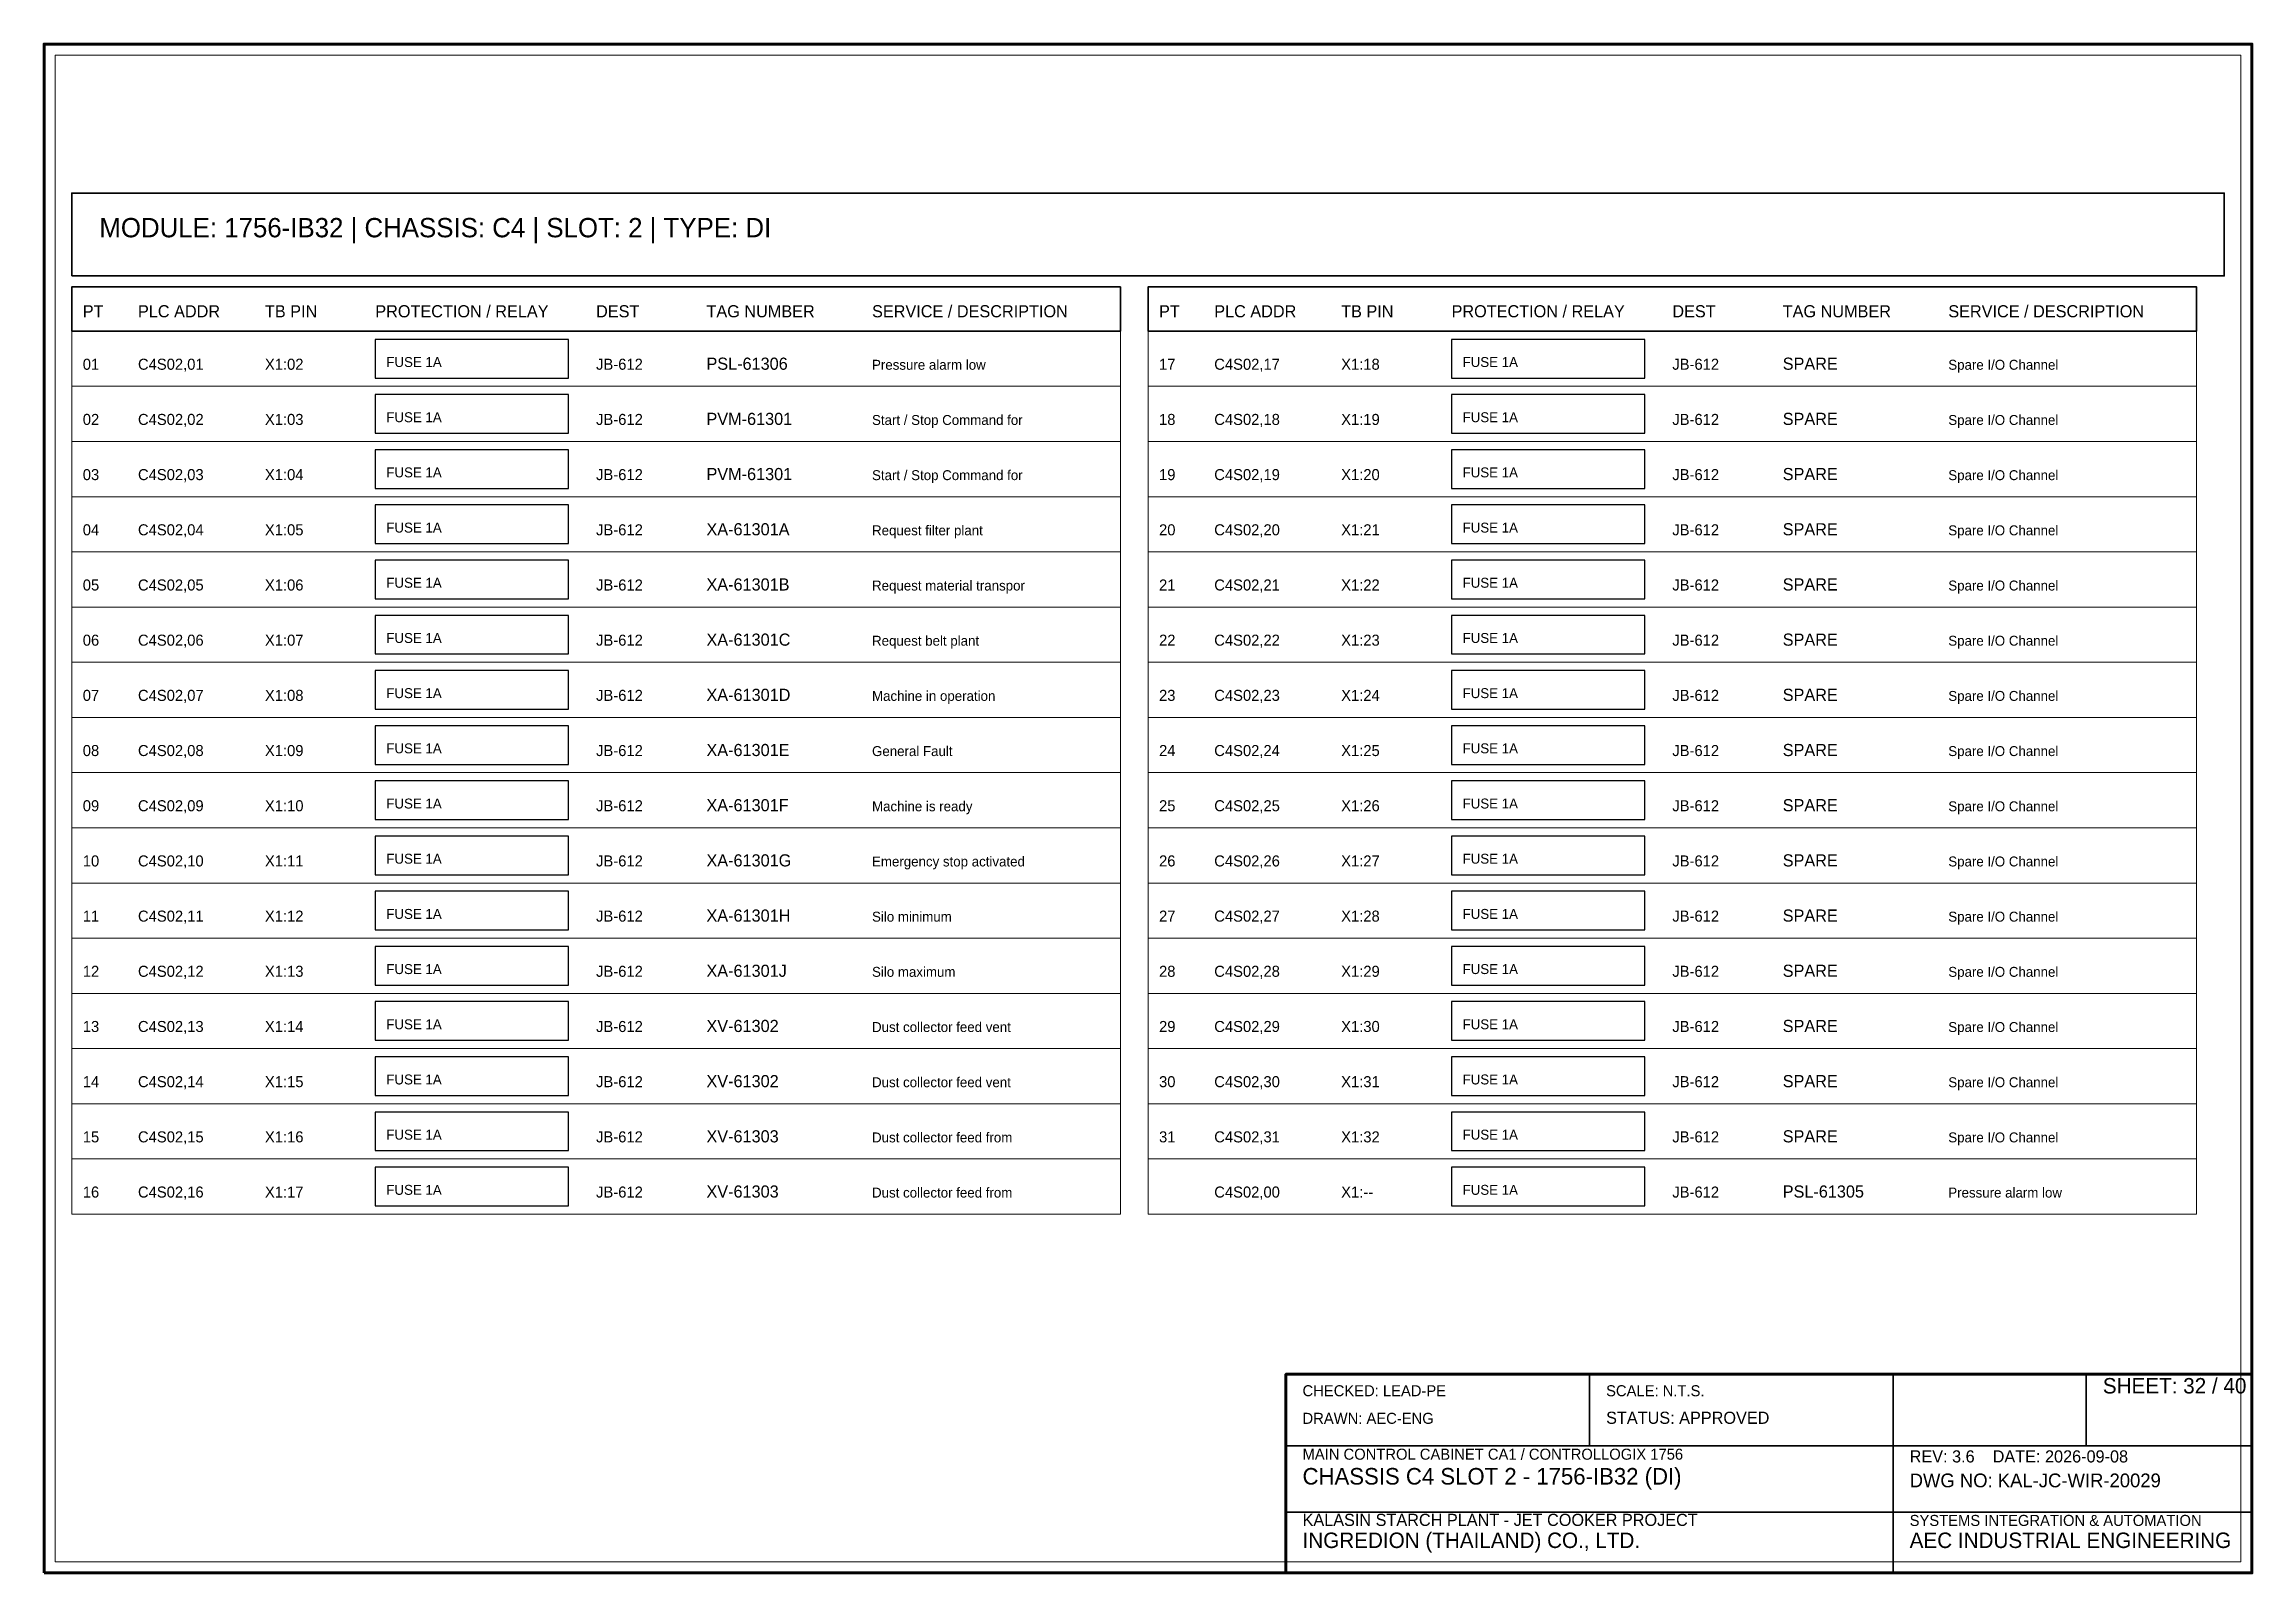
# Model space of a CAD drawing. Header units: millimetres. Extents: x 0 to 2200, y -2240 to 277.
# Drawn here: x 450 to 850, y -1920 to -1643 of the extents above; entities that cross this region are included whole.
import ezdxf

# ---------------------------------------------------------------- set-up
doc = ezdxf.new("R2010")
doc.units = ezdxf.units.MM
for name, color, linetype, lineweight in [('0_BORDER', 7, 'Continuous', 70), ('0_TITLE_BLOCK', 4, 'Continuous', 35), ('IE-CABLE', 6, 'Continuous', 25), ('IE-EQUIP', 2, 'Continuous', 35), ('IE-WIRE', 1, 'Continuous', 25), ('NOTATIONS', 8, 'Continuous', 18), ('TER', 3, 'Continuous', 35), ('TEXTS', 7, 'Continuous', 25)]:
    doc.layers.add(name, color=color, linetype=linetype, lineweight=lineweight)

msp = doc.modelspace()

# ---------------------------------------------------------------- texts
at = {"layer": '0_TITLE_BLOCK'}
for s, height, p in [('MODULE: 1756-IB32 | CHASSIS: C4 | SLOT: 2 | TYPE: DI', 3.5, (460, -1678)), ('PT', 2.2, (457, -1692.5)), ('PLC ADDR', 2.2, (467, -1692.5)), ('TB PIN', 2.2, (490, -1692.5)), ('PROTECTION / RELAY', 2.2, (510, -1692.5)), ('DEST', 2.2, (550, -1692.5)), ('TAG NUMBER', 2.2, (570, -1692.5)), ('SERVICE / DESCRIPTION', 2.2, (600, -1692.5)), ('PT', 2.2, (652, -1692.5)), ('PLC ADDR', 2.2, (662, -1692.5)), ('TB PIN', 2.2, (685, -1692.5)), ('PROTECTION / RELAY', 2.2, (705, -1692.5)), ('DEST', 2.2, (745, -1692.5)), ('TAG NUMBER', 2.2, (765, -1692.5)), ('SERVICE / DESCRIPTION', 2.2, (795, -1692.5)), ('SHEET: 32 / 40', 2.8, (823, -1887.5)), ('STATUS: APPROVED', 2.2, (733, -1893)), ('CHASSIS C4 SLOT 2 - 1756-IB32 (DI)', 3, (678, -1904)), ('INGREDION (THAILAND) CO., LTD.', 2.8, (678, -1915.5)), ('AEC INDUSTRIAL ENGINEERING', 2.8, (788, -1915.5))]:
    msp.add_text(s, height=height, dxfattribs=at).set_placement(p)
at = {"layer": 'IE-CABLE'}
for p in [(550, -1702), (745, -1702), (550, -1712), (745, -1712), (550, -1722), (745, -1722), (550, -1732), (745, -1732), (550, -1742), (745, -1742), (550, -1752), (745, -1752), (550, -1762), (745, -1762), (550, -1772), (745, -1772), (550, -1782), (745, -1782), (550, -1792), (745, -1792), (550, -1802), (745, -1802), (550, -1812), (745, -1812), (550, -1822), (745, -1822), (550, -1832), (745, -1832), (550, -1842), (745, -1842), (550, -1852), (745, -1852)]:
    msp.add_text('JB-612', height=2, dxfattribs=at).set_placement(p)
at = {"layer": 'IE-WIRE'}
for p in [(512, -1701.5), (707, -1701.5), (512, -1711.5), (707, -1711.5), (512, -1721.5), (707, -1721.5), (512, -1731.5), (707, -1731.5), (512, -1741.5), (707, -1741.5), (512, -1751.5), (707, -1751.5), (512, -1761.5), (707, -1761.5), (512, -1771.5), (707, -1771.5), (512, -1781.5), (707, -1781.5), (512, -1791.5), (707, -1791.5), (512, -1801.5), (707, -1801.5), (512, -1811.5), (707, -1811.5), (512, -1821.5), (707, -1821.5), (512, -1831.5), (707, -1831.5), (512, -1841.5), (707, -1841.5), (512, -1851.5), (707, -1851.5)]:
    msp.add_text('FUSE 1A', height=1.8, dxfattribs=at).set_placement(p)
at = {"layer": 'TER'}
for s, p in [('X1:02', (490, -1702)), ('X1:18', (685, -1702)), ('X1:03', (490, -1712)), ('X1:19', (685, -1712)), ('X1:04', (490, -1722)), ('X1:20', (685, -1722)), ('X1:05', (490, -1732)), ('X1:21', (685, -1732)), ('X1:06', (490, -1742)), ('X1:22', (685, -1742)), ('X1:07', (490, -1752)), ('X1:23', (685, -1752)), ('X1:08', (490, -1762)), ('X1:24', (685, -1762)), ('X1:09', (490, -1772)), ('X1:25', (685, -1772)), ('X1:10', (490, -1782)), ('X1:26', (685, -1782)), ('X1:11', (490, -1792)), ('X1:27', (685, -1792)), ('X1:12', (490, -1802)), ('X1:28', (685, -1802)), ('X1:13', (490, -1812)), ('X1:29', (685, -1812)), ('X1:14', (490, -1822)), ('X1:30', (685, -1822)), ('X1:15', (490, -1832)), ('X1:31', (685, -1832)), ('X1:16', (490, -1842)), ('X1:32', (685, -1842)), ('X1:17', (490, -1852)), ('X1:--', (685, -1852))]:
    msp.add_text(s, height=2, dxfattribs=at).set_placement(p)
at = {"layer": 'TEXTS'}
for s, height, p in [('01', 2, (457, -1702)), ('C4S02,01', 2, (467, -1702)), ('PSL-61306', 2.2, (570, -1702)), ('17', 2, (652, -1702)), ('C4S02,17', 2, (662, -1702)), ('SPARE', 2.2, (765, -1702)), ('Pressure alarm low', 1.8, (600, -1702)), ('Spare I/O Channel', 1.8, (795, -1702)), ('02', 2, (457, -1712)), ('C4S02,02', 2, (467, -1712)), ('PVM-61301', 2.2, (570, -1712)), ('Start / Stop Command for ', 1.8, (600, -1712)), ('18', 2, (652, -1712)), ('C4S02,18', 2, (662, -1712)), ('SPARE', 2.2, (765, -1712)), ('Spare I/O Channel', 1.8, (795, -1712)), ('03', 2, (457, -1722)), ('C4S02,03', 2, (467, -1722)), ('PVM-61301', 2.2, (570, -1722)), ('19', 2, (652, -1722)), ('C4S02,19', 2, (662, -1722)), ('SPARE', 2.2, (765, -1722)), ('Start / Stop Command for ', 1.8, (600, -1722)), ('Spare I/O Channel', 1.8, (795, -1722)), ('04', 2, (457, -1732)), ('C4S02,04', 2, (467, -1732)), ('XA-61301A', 2.2, (570, -1732)), ('Request filter plant', 1.8, (600, -1732)), ('20', 2, (652, -1732)), ('C4S02,20', 2, (662, -1732)), ('SPARE', 2.2, (765, -1732)), ('Spare I/O Channel', 1.8, (795, -1732)), ('05', 2, (457, -1742)), ('C4S02,05', 2, (467, -1742)), ('XA-61301B', 2.2, (570, -1742)), ('21', 2, (652, -1742)), ('C4S02,21', 2, (662, -1742)), ('SPARE', 2.2, (765, -1742)), ('Request material transpor', 1.8, (600, -1742)), ('Spare I/O Channel', 1.8, (795, -1742)), ('06', 2, (457, -1752)), ('C4S02,06', 2, (467, -1752)), ('XA-61301C', 2.2, (570, -1752)), ('Request belt plant', 1.8, (600, -1752)), ('22', 2, (652, -1752)), ('C4S02,22', 2, (662, -1752)), ('SPARE', 2.2, (765, -1752)), ('Spare I/O Channel', 1.8, (795, -1752)), ('07', 2, (457, -1762)), ('C4S02,07', 2, (467, -1762)), ('XA-61301D', 2.2, (570, -1762)), ('23', 2, (652, -1762)), ('C4S02,23', 2, (662, -1762)), ('SPARE', 2.2, (765, -1762)), ('Machine in operation', 1.8, (600, -1762)), ('Spare I/O Channel', 1.8, (795, -1762)), ('08', 2, (457, -1772)), ('C4S02,08', 2, (467, -1772)), ('XA-61301E', 2.2, (570, -1772)), ('General Fault', 1.8, (600, -1772)), ('24', 2, (652, -1772)), ('C4S02,24', 2, (662, -1772)), ('SPARE', 2.2, (765, -1772)), ('Spare I/O Channel', 1.8, (795, -1772)), ('09', 2, (457, -1782)), ('C4S02,09', 2, (467, -1782)), ('XA-61301F', 2.2, (570, -1782)), ('25', 2, (652, -1782)), ('C4S02,25', 2, (662, -1782)), ('SPARE', 2.2, (765, -1782)), ('Machine is ready', 1.8, (600, -1782)), ('Spare I/O Channel', 1.8, (795, -1782)), ('10', 2, (457, -1792)), ('C4S02,10', 2, (467, -1792)), ('XA-61301G', 2.2, (570, -1792)), ('Emergency stop activated', 1.8, (600, -1792)), ('26', 2, (652, -1792)), ('C4S02,26', 2, (662, -1792)), ('SPARE', 2.2, (765, -1792)), ('Spare I/O Channel', 1.8, (795, -1792)), ('11', 2, (457, -1802)), ('C4S02,11', 2, (467, -1802)), ('XA-61301H', 2.2, (570, -1802)), ('27', 2, (652, -1802)), ('C4S02,27', 2, (662, -1802)), ('SPARE', 2.2, (765, -1802)), ('Silo minimum', 1.8, (600, -1802)), ('Spare I/O Channel', 1.8, (795, -1802)), ('12', 2, (457, -1812)), ('C4S02,12', 2, (467, -1812)), ('XA-61301J', 2.2, (570, -1812)), ('Silo maximum', 1.8, (600, -1812)), ('28', 2, (652, -1812)), ('C4S02,28', 2, (662, -1812)), ('SPARE', 2.2, (765, -1812)), ('Spare I/O Channel', 1.8, (795, -1812)), ('13', 2, (457, -1822)), ('C4S02,13', 2, (467, -1822)), ('XV-61302', 2.2, (570, -1822)), ('29', 2, (652, -1822)), ('C4S02,29', 2, (662, -1822)), ('SPARE', 2.2, (765, -1822)), ('Dust collector feed vent', 1.8, (600, -1822)), ('Spare I/O Channel', 1.8, (795, -1822)), ('14', 2, (457, -1832)), ('C4S02,14', 2, (467, -1832)), ('XV-61302', 2.2, (570, -1832)), ('Dust collector feed vent', 1.8, (600, -1832)), ('30', 2, (652, -1832)), ('C4S02,30', 2, (662, -1832)), ('SPARE', 2.2, (765, -1832)), ('Spare I/O Channel', 1.8, (795, -1832)), ('15', 2, (457, -1842)), ('C4S02,15', 2, (467, -1842)), ('XV-61303', 2.2, (570, -1842)), ('31', 2, (652, -1842)), ('C4S02,31', 2, (662, -1842)), ('SPARE', 2.2, (765, -1842)), ('Dust collector feed from ', 1.8, (600, -1842)), ('Spare I/O Channel', 1.8, (795, -1842)), ('16', 2, (457, -1852)), ('C4S02,16', 2, (467, -1852)), ('XV-61303', 2.2, (570, -1852)), ('Dust collector feed from ', 1.8, (600, -1852)), ('C4S02,00', 2, (662, -1852)), ('PSL-61305', 2.2, (765, -1852)), ('Pressure alarm low', 1.8, (795, -1852)), ('CHECKED: LEAD-PE', 2, (678, -1888)), ('SCALE: N.T.S.', 2, (733, -1888)), ('DRAWN: AEC-ENG', 2, (678, -1893)), ('MAIN CONTROL CABINET CA1 / CONTROLLOGIX 1756', 2, (678, -1899.5)), ('REV: 3.6    DATE: 2026-09-08', 2.2, (788, -1900)), ('DWG NO: KAL-JC-WIR-20029', 2.5, (788, -1904.5)), ('KALASIN STARCH PLANT - JET COOKER PROJECT', 2.2, (678, -1911.5)), ('SYSTEMS INTEGRATION & AUTOMATION', 2, (788, -1911.5))]:
    msp.add_text(s, height=height, dxfattribs=at).set_placement(p)

# ---------------------------------------------------------------- linework, layer by layer
at = {"layer": '0_BORDER'}
for points in [[(450, -1920), (850, -1920), (850, -1643), (450, -1643)], [(675, -1920), (850, -1920), (850, -1884), (675, -1884)]]:
    msp.add_lwpolyline(points, close=True, dxfattribs=at)
at = {"layer": '0_TITLE_BLOCK'}
for p, q in [((730, -1897), (730, -1884)), ((785, -1897), (785, -1884)), ((820, -1897), (820, -1884)), ((675, -1897), (850, -1897)), ((785, -1920), (785, -1897)), ((675, -1909), (850, -1909))]:
    msp.add_line(p, q, dxfattribs=at)
for points in [[(455, -1695), (645, -1695), (645, -1687), (455, -1687)], [(650, -1695), (840, -1695), (840, -1687), (650, -1687)]]:
    msp.add_lwpolyline(points, close=True, dxfattribs=at)
at = {"layer": 'IE-EQUIP'}
msp.add_lwpolyline([(455, -1685), (845, -1685), (845, -1670), (455, -1670)], close=True, dxfattribs=at)
at = {"layer": 'IE-WIRE'}
for points in [[(510, -1703.5), (545, -1703.5), (545, -1696.5), (510, -1696.5)], [(705, -1703.5), (740, -1703.5), (740, -1696.5), (705, -1696.5)], [(510, -1713.5), (545, -1713.5), (545, -1706.5), (510, -1706.5)], [(705, -1713.5), (740, -1713.5), (740, -1706.5), (705, -1706.5)], [(510, -1723.5), (545, -1723.5), (545, -1716.5), (510, -1716.5)], [(705, -1723.5), (740, -1723.5), (740, -1716.5), (705, -1716.5)], [(510, -1733.5), (545, -1733.5), (545, -1726.5), (510, -1726.5)], [(705, -1733.5), (740, -1733.5), (740, -1726.5), (705, -1726.5)], [(510, -1743.5), (545, -1743.5), (545, -1736.5), (510, -1736.5)], [(705, -1743.5), (740, -1743.5), (740, -1736.5), (705, -1736.5)], [(510, -1753.5), (545, -1753.5), (545, -1746.5), (510, -1746.5)], [(705, -1753.5), (740, -1753.5), (740, -1746.5), (705, -1746.5)], [(510, -1763.5), (545, -1763.5), (545, -1756.5), (510, -1756.5)], [(705, -1763.5), (740, -1763.5), (740, -1756.5), (705, -1756.5)], [(510, -1773.5), (545, -1773.5), (545, -1766.5), (510, -1766.5)], [(705, -1773.5), (740, -1773.5), (740, -1766.5), (705, -1766.5)], [(510, -1783.5), (545, -1783.5), (545, -1776.5), (510, -1776.5)], [(705, -1783.5), (740, -1783.5), (740, -1776.5), (705, -1776.5)], [(510, -1793.5), (545, -1793.5), (545, -1786.5), (510, -1786.5)], [(705, -1793.5), (740, -1793.5), (740, -1786.5), (705, -1786.5)], [(510, -1803.5), (545, -1803.5), (545, -1796.5), (510, -1796.5)], [(705, -1803.5), (740, -1803.5), (740, -1796.5), (705, -1796.5)], [(510, -1813.5), (545, -1813.5), (545, -1806.5), (510, -1806.5)], [(705, -1813.5), (740, -1813.5), (740, -1806.5), (705, -1806.5)], [(510, -1823.5), (545, -1823.5), (545, -1816.5), (510, -1816.5)], [(705, -1823.5), (740, -1823.5), (740, -1816.5), (705, -1816.5)], [(510, -1833.5), (545, -1833.5), (545, -1826.5), (510, -1826.5)], [(705, -1833.5), (740, -1833.5), (740, -1826.5), (705, -1826.5)], [(510, -1843.5), (545, -1843.5), (545, -1836.5), (510, -1836.5)], [(705, -1843.5), (740, -1843.5), (740, -1836.5), (705, -1836.5)], [(510, -1853.5), (545, -1853.5), (545, -1846.5), (510, -1846.5)], [(705, -1853.5), (740, -1853.5), (740, -1846.5), (705, -1846.5)]]:
    msp.add_lwpolyline(points, close=True, dxfattribs=at)
at = {"layer": 'NOTATIONS'}
for points in [[(452, -1918), (848, -1918), (848, -1645), (452, -1645)], [(455, -1705), (645, -1705), (645, -1695), (455, -1695)], [(650, -1705), (840, -1705), (840, -1695), (650, -1695)], [(455, -1715), (645, -1715), (645, -1705), (455, -1705)], [(650, -1715), (840, -1715), (840, -1705), (650, -1705)], [(455, -1725), (645, -1725), (645, -1715), (455, -1715)], [(650, -1725), (840, -1725), (840, -1715), (650, -1715)], [(455, -1735), (645, -1735), (645, -1725), (455, -1725)], [(650, -1735), (840, -1735), (840, -1725), (650, -1725)], [(455, -1745), (645, -1745), (645, -1735), (455, -1735)], [(650, -1745), (840, -1745), (840, -1735), (650, -1735)], [(455, -1755), (645, -1755), (645, -1745), (455, -1745)], [(650, -1755), (840, -1755), (840, -1745), (650, -1745)], [(455, -1765), (645, -1765), (645, -1755), (455, -1755)], [(650, -1765), (840, -1765), (840, -1755), (650, -1755)], [(455, -1775), (645, -1775), (645, -1765), (455, -1765)], [(650, -1775), (840, -1775), (840, -1765), (650, -1765)], [(455, -1785), (645, -1785), (645, -1775), (455, -1775)], [(650, -1785), (840, -1785), (840, -1775), (650, -1775)], [(455, -1795), (645, -1795), (645, -1785), (455, -1785)], [(650, -1795), (840, -1795), (840, -1785), (650, -1785)], [(455, -1805), (645, -1805), (645, -1795), (455, -1795)], [(650, -1805), (840, -1805), (840, -1795), (650, -1795)], [(455, -1815), (645, -1815), (645, -1805), (455, -1805)], [(650, -1815), (840, -1815), (840, -1805), (650, -1805)], [(455, -1825), (645, -1825), (645, -1815), (455, -1815)], [(650, -1825), (840, -1825), (840, -1815), (650, -1815)], [(455, -1835), (645, -1835), (645, -1825), (455, -1825)], [(650, -1835), (840, -1835), (840, -1825), (650, -1825)], [(455, -1845), (645, -1845), (645, -1835), (455, -1835)], [(650, -1845), (840, -1845), (840, -1835), (650, -1835)], [(455, -1855), (645, -1855), (645, -1845), (455, -1845)], [(650, -1855), (840, -1855), (840, -1845), (650, -1845)]]:
    msp.add_lwpolyline(points, close=True, dxfattribs=at)

msp.set_redraw_order([(e.dxf.handle, doc.entitydb.next_handle()) for e in msp.query("TEXT MTEXT ATTDEF DIMENSION ARC_DIMENSION")])  # texts and dimensions are drawn at this point

doc.saveas('drawing.dxf')
